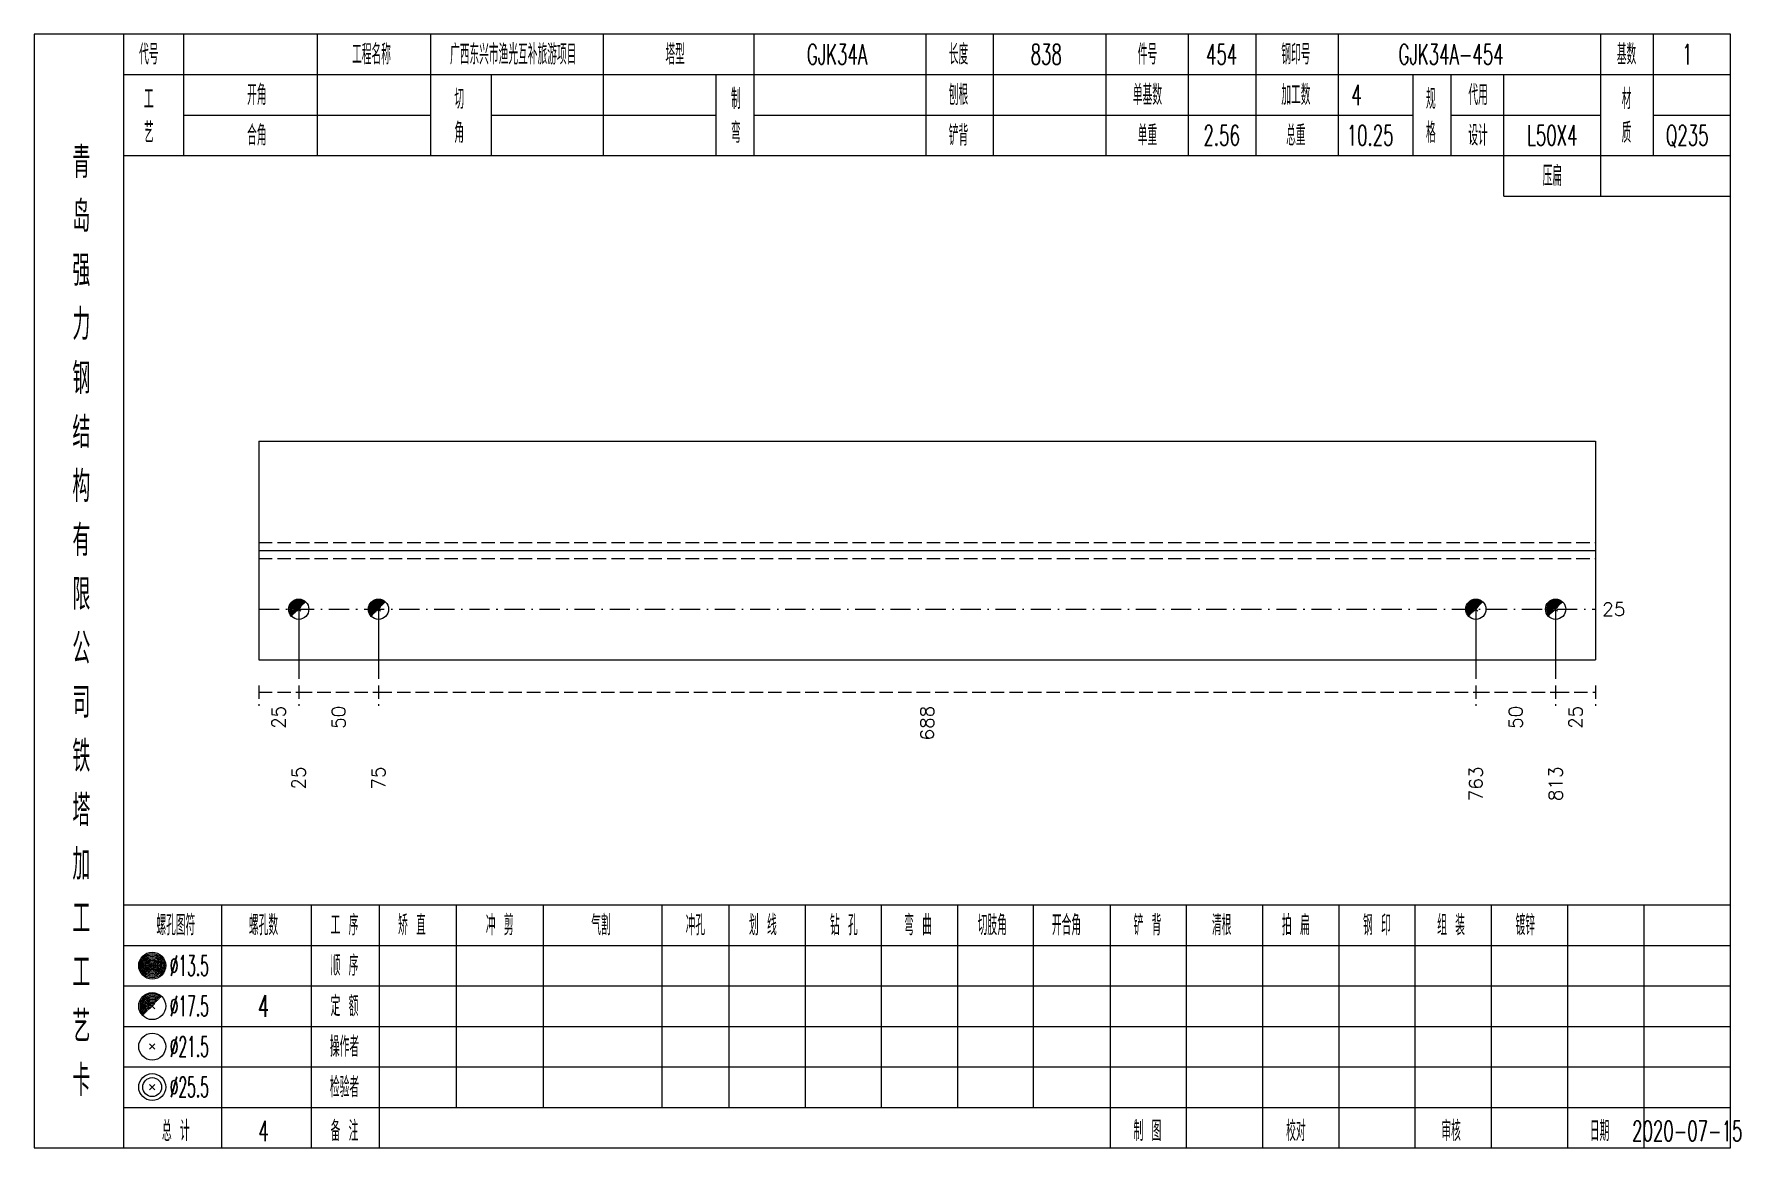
# Model space of a CAD drawing. Extents: x 0 to 2606, y -377 to 6479.
# Drawn here: x 522.8 to 775.7, y 4550 to 4715 of the extents above; entities that cross this region are included whole.
import ezdxf
from ezdxf.enums import TextEntityAlignment as Align

# ---------------------------------------------------------------- set-up
doc = ezdxf.new("R2010")
doc.units = 0
doc.header["$MEASUREMENT"] = 0
doc.linetypes.add('一点画线', pattern=[5.2, 3, -1, 0.2, -1])
doc.linetypes.add('虚线', pattern=[2.75, 2, -0.75])
doc.layers.get('0').update_dxf_attribs({"linetype": 'CONTINUOUS', "lineweight": 25})
doc.layers.add('1', color=7, linetype='CONTINUOUS', lineweight=25)
doc.layers.add('4', color=7, linetype='CONTINUOUS', lineweight=25)
doc.styles.get("Standard").update_dxf_attribs({"font": 'simplex.shx', "width": 0.7, "height": 3, "bigfont": 'gbhzfs.shx'})

msp = doc.modelspace()

# ---------------------------------------------------------------- texts
at = {"color": 7, "linetype": 'Continuous', "lineweight": 13}
msp.add_text('25', height=2, dxfattribs=at).set_placement((755.2, 4629.8), align=Align.MIDDLE_LEFT)
at = {"color": 8, "linetype": 'Continuous', "lineweight": 9}
for s, p in [('25', (559.05, 4615.5)), ('50', (567.92, 4615.5)), ('688', (655.15, 4615.5)), ('50', (742.38, 4615.5)), ('25', (751.25, 4615.5))]:
    msp.add_text(s, height=2, rotation=90, dxfattribs=at).set_placement(p, align=Align.MIDDLE_RIGHT)
at = {"layer": '1', "color": 7, "linetype": 'Continuous', "lineweight": 13}
for s, p in [('25', (562.01, 4606.5)), ('75', (573.83, 4606.5)), ('763', (736.47, 4606.5)), ('813', (748.29, 4606.5))]:
    msp.add_text(s, height=2, rotation=90, dxfattribs=at).set_placement(p, align=Align.MIDDLE_RIGHT)
at = {"layer": '4', "color": 1, "linetype": 'Continuous', "lineweight": 13}
for s, height, width, p in [('代号', 3, 0.6, (539.8, 4712)), ('工程名称', 3, 0.6, (572.8, 4712)), ('广西东兴市渔光互补旅游项目', 3, 0.6, (593.8, 4712)), ('塔型', 3, 0.6, (617.8, 4712)), ('GJK34A', 3, 0.6, (641.8, 4712)), ('长度', 3, 0.6, (659.8, 4712)), ('838', 3, 0.6, (672.8, 4712)), ('件号', 3, 0.6, (687.8, 4712)), ('454', 3, 0.6, (698.8, 4712)), ('钢印号', 3, 0.6, (709.8, 4712)), ('GJK34A-454', 3, 0.6, (732.8, 4712)), ('基数', 3, 0.6, (758.8, 4712)), ('1', 3, 0.6, (767.8, 4712)), ('开角', 3, 0.6, (555.8, 4706)), ('刨根', 3, 0.6, (659.8, 4706)), ('单基数', 3, 0.6, (687.8, 4706)), ('加工数', 3, 0.6, (709.8, 4706)), ('4', 3, 0.6, (718.8, 4706)), ('代用', 3, 0.6, (736.8, 4706)), ('工', 3, 0.6, (539.8, 4705.4)), ('切', 3, 0.6, (585.8, 4705.4)), ('制', 3, 0.6, (626.8, 4705.4)), ('规', 3, 0.6, (729.8, 4705.4)), ('材', 3, 0.6, (758.8, 4705.4)), ('艺', 3, 0.6, (539.8, 4700.4)), ('合角', 3, 0.6, (555.8, 4700)), ('角', 3, 0.6, (585.8, 4700.4)), ('弯', 3, 0.6, (626.8, 4700.4)), ('铲背', 3, 0.6, (659.8, 4700)), ('单重', 3, 0.6, (687.8, 4700)), ('2.56', 3, 0.6, (698.8, 4700)), ('总重', 3, 0.6, (709.8, 4700)), ('10.25', 3, 0.6, (720.8, 4700)), ('格', 3, 0.6, (729.8, 4700.4)), ('设计', 3, 0.6, (736.8, 4700)), ('L50X4', 3, 0.6, (747.8, 4700)), ('质', 3, 0.6, (758.8, 4700.4)), ('Q235', 3, 0.6, (767.8, 4700)), ('青', 4.6, 0.8, (529.8, 4696)), ('压扁', 3, 0.6, (747.8, 4694)), ('岛', 4.6, 0.8, (529.8, 4688)), ('强', 4.6, 0.8, (529.8, 4680)), ('力', 4.6, 0.8, (529.8, 4672)), ('钢', 4.6, 0.8, (529.8, 4664)), ('结', 4.6, 0.8, (529.8, 4656)), ('构', 4.6, 0.8, (529.8, 4648)), ('有', 4.6, 0.8, (529.8, 4640)), ('限', 4.6, 0.8, (529.8, 4632)), ('公', 4.6, 0.8, (529.8, 4624)), ('司', 4.6, 0.8, (529.8, 4616)), ('铁', 4.6, 0.8, (529.8, 4608)), ('塔', 4.6, 0.8, (529.8, 4600)), ('加', 4.6, 0.8, (529.8, 4592)), ('工', 4.6, 0.8, (529.8, 4584)), ('螺孔图符', 3, 0.6, (543.8, 4583)), ('螺孔数', 3, 0.6, (556.8, 4583)), ('工 序', 3, 0.6, (568.8, 4583)), ('矫 直', 3, 0.6, (578.8, 4583)), ('冲 剪', 3, 0.6, (591.8, 4583)), ('气割', 3, 0.6, (606.8, 4583)), ('冲孔', 3, 0.6, (620.8, 4583)), ('划 线', 3, 0.6, (630.8, 4583)), ('钻 孔', 3, 0.6, (642.8, 4583)), ('弯 曲', 3, 0.6, (653.8, 4583)), ('切肢角', 3, 0.6, (664.8, 4583)), ('开合角', 3, 0.6, (675.8, 4583)), ('铲 背', 3, 0.6, (687.8, 4583)), ('清根', 3, 0.6, (698.8, 4583)), ('拍 扁', 3, 0.6, (709.8, 4583)), ('钢 印', 3, 0.6, (721.8, 4583)), ('组 装', 3, 0.6, (732.8, 4583)), ('镀锌', 3, 0.6, (743.8, 4583)), ('%%C13.5', 3, 0.5, (545.8, 4577)), ('顺 序', 3, 0.6, (568.8, 4577)), ('工', 4.6, 0.8, (529.8, 4576)), ('艺', 4.6, 0.8, (529.8, 4568)), ('%%C17.5', 3, 0.5, (545.8, 4571)), ('4', 3.2, 0.6, (556.8, 4571)), ('定 额', 3, 0.6, (568.8, 4571)), ('%%C21.5', 3, 0.5, (545.8, 4565)), ('操作者', 3, 0.6, (568.8, 4565)), ('卡', 4.6, 0.8, (529.8, 4560)), ('检验者', 3, 0.6, (568.8, 4559)), ('%%C25.5', 3, 0.5, (545.8, 4559)), ('总 计', 3, 0.6, (543.8, 4552.5)), ('4', 3, 0.6, (556.8, 4552.5)), ('备 注', 3, 0.6, (568.8, 4552.5)), ('制 图', 3, 0.6, (687.8, 4552.5)), ('校对', 3, 0.6, (709.8, 4552.5)), ('审核', 3, 0.6, (732.8, 4552.5)), ('日期', 3, 0.6, (754.8, 4552.5)), ('2020-07-15', 3, 0.6, (767.8, 4552.5))]:
    msp.add_text(s, height=height, dxfattribs=dict(at, width=width)).set_placement(p, align=Align.MIDDLE_CENTER)

# ---------------------------------------------------------------- linework, layer by layer
at = {"color": 7, "linetype": 'Continuous', "lineweight": 18}
for p, q in [((556.1, 4654.7), (556.1, 4622.3)), ((556.1, 4654.7), (754.2, 4654.7)), ((754.2, 4654.7), (754.2, 4622.3)), ((556.1, 4638.5), (754.2, 4638.5))]:
    msp.add_line(p, q, dxfattribs=at)
at = {"color": 1, "linetype": '虚线', "lineweight": 18}
for p, q in [((556.1, 4639.7), (754.2, 4639.7)), ((556.1, 4637.3), (754.2, 4637.3))]:
    msp.add_line(p, q, dxfattribs=at)
at = {"color": 3, "linetype": '一点画线', "lineweight": 13}
msp.add_line((556.1, 4629.8), (754.2, 4629.8), dxfattribs=at)
at = {"color": 7, "linetype": 'Continuous', "lineweight": 13}
for p, q in [((562.01, 4629.8), (562.01, 4619.5)), ((573.83, 4629.8), (573.83, 4619.5)), ((736.47, 4629.8), (736.47, 4619.5)), ((748.29, 4629.8), (748.29, 4619.5))]:
    msp.add_line(p, q, dxfattribs=at)
at = {"color": 8, "linetype": '虚线', "lineweight": 9}
for p, q in [((556.1, 4618.5), (556.1, 4615.5)), ((556.1, 4617.5), (562.01, 4617.5)), ((562.01, 4618.5), (562.01, 4615.5)), ((562.01, 4618.5), (562.01, 4615.5)), ((562.01, 4617.5), (573.83, 4617.5)), ((573.83, 4618.5), (573.83, 4615.5)), ((573.83, 4618.5), (573.83, 4615.5)), ((573.83, 4617.5), (736.47, 4617.5)), ((736.47, 4618.5), (736.47, 4615.5)), ((736.47, 4618.5), (736.47, 4615.5)), ((736.47, 4617.5), (748.29, 4617.5)), ((748.29, 4618.5), (748.29, 4615.5)), ((748.29, 4618.5), (748.29, 4615.5)), ((748.29, 4617.5), (754.2, 4617.5)), ((754.2, 4618.5), (754.2, 4615.5))]:
    msp.add_line(p, q, dxfattribs=at)
at = {"layer": '1', "color": 7, "linetype": 'Continuous', "lineweight": 0}
for p, q in [((561.71, 4629.5), (562.31, 4630.1)), ((561.71, 4630.1), (562.31, 4629.5)), ((573.53, 4629.5), (574.13, 4630.1)), ((573.53, 4630.1), (574.13, 4629.5)), ((736.17, 4629.5), (736.77, 4630.1)), ((736.17, 4630.1), (736.77, 4629.5)), ((747.99, 4629.5), (748.59, 4630.1)), ((747.99, 4630.1), (748.59, 4629.5))]:
    msp.add_line(p, q, dxfattribs=at)
at = {"layer": '1', "color": 7, "linetype": 'Continuous', "lineweight": 18}
msp.add_line((556.1, 4622.3), (754.2, 4622.3), dxfattribs=at)
at = {"layer": '1', "color": 7, "linetype": 'Continuous', "lineweight": 13}
for centre in [(562.01, 4629.8), (573.83, 4629.8), (736.47, 4629.8), (748.29, 4629.8)]:
    msp.add_circle(centre, 1.5, dxfattribs=at)
for centre, radius in [((562.01, 4629.8), 1.35), ((562.01, 4629.8), 1.2), ((562.01, 4629.8), 1.05), ((562.01, 4629.8), 0.9), ((562.01, 4629.8), 0.75), ((562.01, 4629.8), 0.6), ((562.01, 4629.8), 0.45), ((562.01, 4629.8), 0.3), ((562.01, 4629.8), 0.15), ((573.83, 4629.8), 1.35), ((573.83, 4629.8), 1.2), ((573.83, 4629.8), 1.05), ((573.83, 4629.8), 0.9), ((573.83, 4629.8), 0.75), ((573.83, 4629.8), 0.6), ((573.83, 4629.8), 0.45), ((573.83, 4629.8), 0.3), ((573.83, 4629.8), 0.15), ((736.47, 4629.8), 1.35), ((736.47, 4629.8), 1.2), ((736.47, 4629.8), 1.05), ((736.47, 4629.8), 0.9), ((736.47, 4629.8), 0.75), ((736.47, 4629.8), 0.6), ((736.47, 4629.8), 0.45), ((736.47, 4629.8), 0.3), ((736.47, 4629.8), 0.15), ((748.29, 4629.8), 1.35), ((748.29, 4629.8), 1.2), ((748.29, 4629.8), 1.05), ((748.29, 4629.8), 0.9), ((748.29, 4629.8), 0.75), ((748.29, 4629.8), 0.6), ((748.29, 4629.8), 0.45), ((748.29, 4629.8), 0.3), ((748.29, 4629.8), 0.15)]:
    msp.add_arc(centre, radius, 45, 225, dxfattribs=at)
at = {"layer": '4', "color": 1, "linetype": 'Continuous', "lineweight": 18}
for p, q in [((536.1, 4550), (536.1, 4715)), ((545, 4697), (545, 4715)), ((564.8, 4697), (564.8, 4715)), ((581.6, 4697), (581.6, 4715)), ((607.2, 4697), (607.2, 4715)), ((629.5, 4697), (629.5, 4715)), ((655, 4697), (655, 4715)), ((665, 4697), (665, 4715)), ((681.7, 4697), (681.7, 4715)), ((693.9, 4697), (693.9, 4715)), ((703.9, 4697), (703.9, 4715)), ((716.1, 4697), (716.1, 4715)), ((755, 4691), (755, 4715)), ((762.8, 4697), (762.8, 4715)), ((536.1, 4709), (774.2, 4709)), ((590.6, 4697), (590.6, 4709)), ((623.9, 4697), (623.9, 4709)), ((727.2, 4697), (727.2, 4709)), ((732.8, 4697), (732.8, 4709)), ((740.6, 4691), (740.6, 4709)), ((545, 4703), (581.6, 4703)), ((590.6, 4703), (623.9, 4703)), ((629.5, 4703), (727.2, 4703)), ((732.8, 4703), (755, 4703)), ((762.8, 4703), (774.2, 4703)), ((536.1, 4697), (774.2, 4697)), ((740.6, 4691), (774.2, 4691)), ((536.1, 4586), (774.2, 4586)), ((550.6, 4550), (550.6, 4586)), ((563.9, 4550), (563.9, 4586)), ((574, 4550), (574, 4586)), ((585.4, 4556), (585.4, 4586)), ((598.3, 4556), (598.3, 4586)), ((615.9, 4556), (615.9, 4586)), ((625.8, 4556), (625.8, 4586)), ((637.1, 4556), (637.1, 4586)), ((648.4, 4556), (648.4, 4586)), ((659.7, 4556), (659.7, 4586)), ((670.9, 4556), (670.9, 4586)), ((682.3, 4556), (682.3, 4586)), ((693.6, 4556), (693.6, 4586)), ((704.9, 4556), (704.9, 4586)), ((716.2, 4556), (716.2, 4586)), ((727.5, 4556), (727.5, 4586)), ((738.8, 4556), (738.8, 4586)), ((750.1, 4556), (750.1, 4586)), ((761.4, 4556), (761.4, 4586)), ((536.1, 4580), (774.2, 4580)), ((536.1, 4574), (774.2, 4574)), ((536.1, 4568), (774.2, 4568)), ((536.1, 4562), (774.2, 4562)), ((536.1, 4556), (774.2, 4556)), ((682.3, 4550), (682.3, 4556)), ((693.6, 4550), (693.6, 4556)), ((704.9, 4550), (704.9, 4556)), ((716.2, 4550), (716.2, 4556)), ((727.5, 4550), (727.5, 4556)), ((738.8, 4550), (738.8, 4556)), ((750.1, 4550), (750.1, 4556)), ((761.4, 4550), (761.4, 4556))]:
    msp.add_line(p, q, dxfattribs=at)
at = {"layer": '4', "color": 7, "linetype": 'Continuous', "lineweight": 13}
for p, q in [((540.1, 4576.8), (540.5, 4577.2)), ((540.5, 4576.8), (540.1, 4577.2)), ((539.9, 4564.6), (540.7, 4565.4)), ((540.7, 4564.6), (539.9, 4565.4)), ((539.9, 4558.6), (540.7, 4559.4)), ((540.7, 4558.6), (539.9, 4559.4))]:
    msp.add_line(p, q, dxfattribs=at)
at = {"layer": '4', "color": 7, "linetype": 'Continuous', "lineweight": 0}
for p, q in [((539.9, 4570.6), (540.7, 4571.4)), ((539.9, 4571.4), (540.7, 4570.6))]:
    msp.add_line(p, q, dxfattribs=at)
at = {"layer": '4', "color": 1, "linetype": 'Continuous', "lineweight": 18}
msp.add_lwpolyline([(522.8, 4715), (522.8, 4550), (774.2, 4550), (774.2, 4715)], close=True, dxfattribs=at)
at = {"layer": '4', "color": 7, "linetype": 'Continuous', "lineweight": 13}
for centre, radius in [((540.3, 4577), 2), ((540.3, 4577), 1.8), ((540.3, 4577), 1.6), ((540.3, 4577), 1.4), ((540.3, 4577), 1.2), ((540.3, 4577), 1), ((540.3, 4577), 0.8), ((540.3, 4577), 0.6), ((540.3, 4577), 0.4), ((540.3, 4577), 0.2), ((540.3, 4571), 2), ((540.3, 4565), 2), ((540.3, 4559), 2), ((540.3, 4559), 1.4)]:
    msp.add_circle(centre, radius, dxfattribs=at)
for radius in [1.8, 1.6, 1.4, 1.2, 1, 0.8, 0.6, 0.4, 0.2]:
    msp.add_arc((540.3, 4571), radius, 45, 225, dxfattribs=at)

msp.set_redraw_order([(e.dxf.handle, doc.entitydb.next_handle()) for e in msp.query("TEXT MTEXT ATTDEF DIMENSION ARC_DIMENSION")])  # texts and dimensions are drawn at this point

doc.saveas('drawing.dxf')
